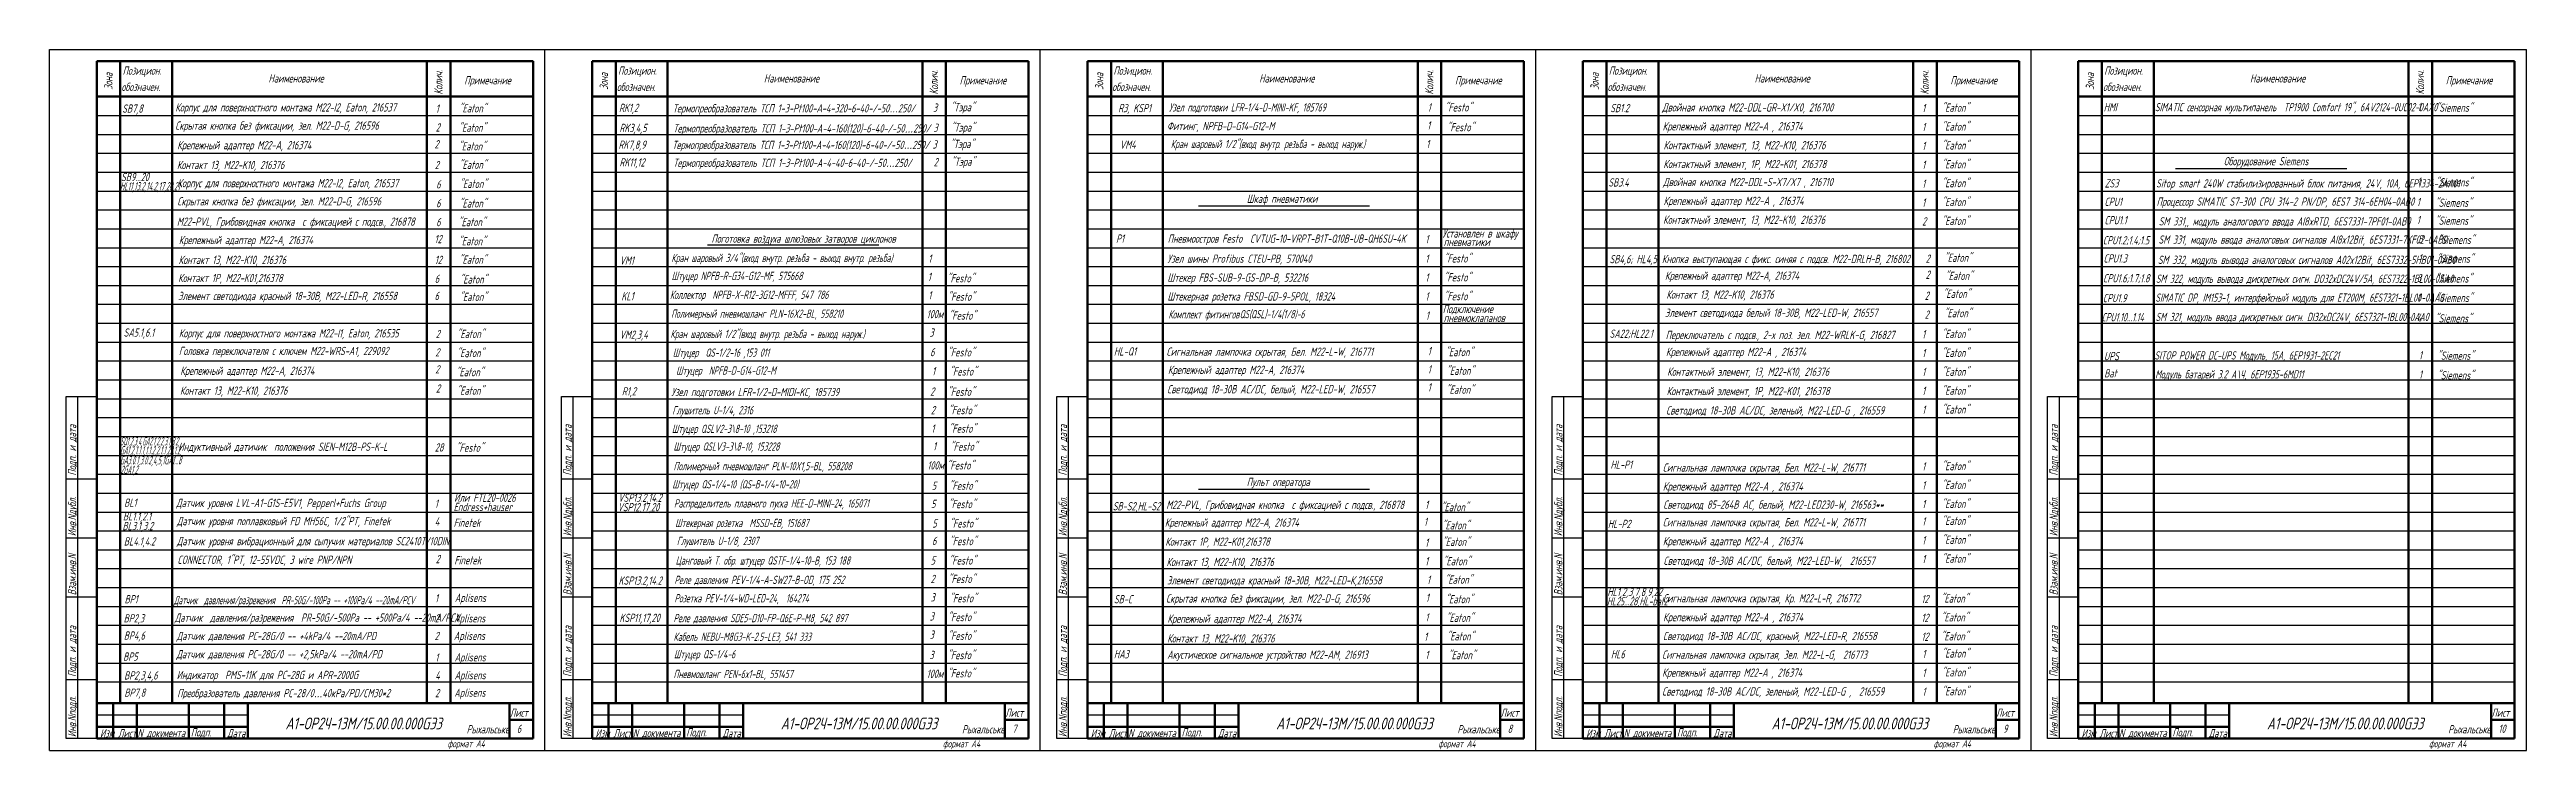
# Model space of a CAD drawing. Header units: millimetres. Extents: x 14016 to 19364, y 4274 to 5404.
# Drawn here: x 14016 to 15066, y 4274 to 4571 of the extents above; entities that cross this region are included whole.
import ezdxf
from ezdxf.enums import TextEntityAlignment as Align

# ---------------------------------------------------------------- set-up
doc = ezdxf.new("R2010")
doc.units = ezdxf.units.MM
doc.header["$LTSCALE"] = 15
doc.layers.add('0.35 TEXT', color=7, linetype='Continuous', lineweight=35)
doc.layers.add('LWT 0.6', color=7, linetype='Continuous', lineweight=50)
doc.styles.add('33', font='gost.shx', dxfattribs={"width": 0.7, "oblique": 15, "height": 3.5})
doc.styles.add('34', font='gost.shx', dxfattribs={"width": 0.8, "oblique": 15, "height": 3.5})
doc.styles.add('35', font='gost.shx', dxfattribs={"width": 0.7, "oblique": 15, "height": 5})

msp = doc.modelspace()

# ---------------------------------------------------------------- texts
at = {"style": '34', "oblique": 15}
for s, width, p in [('Двойная кнопка M22-DDL-GR-X1/X0, 216700', 0.8, (14699.6, 4544.3, 0)), ('Крепежный адаптер M22-A , 216374', 0.8, (14699.8, 4536.3, 0)), ('Контактный элемент, 1З, M22-K10, 216376', 0.8, (14700.2, 4528.3, 0)), ('Двойная кнопка M22-DDL-S-X7/X7 , 216710', 0.8, (14700, 4512.7, 0)), ('Контактный элемент, 1Р, M22-K01, 216378', 0.8, (14700.1, 4520.3, 0)), ('Крепежный адаптер M22-A , 216374', 0.8, (14700.2, 4504.7, 0)), ('Контактный элемент, 1З, M22-K10, 216376', 0.8, (14700, 4496.7, 0)), ('Переключатель с подсв., 2-х поз. зел. M22-WRLK-G, 216827', 0.8, (14701.1, 4447.9, 0)), ('Крепежный адаптер M22-A , 216374', 0.8, (14701.2, 4440.7, 0)), ('Контактный элемент, 1З, M22-K10, 216376', 0.8, (14701.7, 4432.3, 0)), ('Контактный элемент, 1Р, M22-K01, 216378', 0.8, (14701.5, 4424.1, 0)), ('Светодиод 18-30В AC/DC, зеленый, M22-LED-G , 216559', 0.8, (14701.3, 4415.9, 0)), ('Сигнальная лампочка скрытая, Бел. M22-L-W, 216771', 0.782844, (14699.9, 4391.7, 0)), ('Крепежный адаптер M22-A , 216374', 0.8, (14699.9, 4383.7, 0)), ('Светодиод 85-264В AC, белый, M22-LED230-W, 216563**', 0.8, (14700.1, 4376, 0)), ('Сигнальная лампочка скрытая, Бел. M22-L-W, 216771', 0.782844, (14699.9, 4368.5, 0)), ('Крепежный адаптер M22-A , 216374', 0.8, (14699.9, 4360.5, 0)), ('Светодиод 18-30В AC/DC, белый, M22-LED-W,  216557', 0.8, (14700.2, 4352.2, 0)), ('Сигнальная лампочка скрытая, Кр. M22-L-R, 216772', 0.782844, (14700, 4336.3, 0)), ('Крепежный адаптер M22-A , 216374', 0.8, (14700, 4328.3, 0)), ('Сигнальная лампочка скрытая, Зел. M22-L-G,  216773', 0.782844, (14699.6, 4312.4, 0)), ('Светодиод 18-30В AC/DC, красный, M22-LED-R, 216558', 0.8, (14700, 4320.3, 0)), ('Крепежный адаптер M22-A , 216374', 0.8, (14699.6, 4304.8, 0)), ('Светодиод 18-30В AC/DC, зеленый, M22-LED-G ,  216559', 0.8, (14699.6, 4296.8, 0))]:
    msp.add_text(s, height=3.5, dxfattribs=dict(at, width=width)).set_placement(p)
at = {"layer": '0.35 TEXT', "style": '34', "oblique": 15, "width": 0.75}
for s, p in [('Зона', (14042.7, 4553.5, 0)), ('Колич.', (14182.6, 4551.5, 0)), ('Зона', (14252.7, 4553.5, 0)), ('Колич.', (14392.6, 4551.5, 0)), ('Зона', (14462.7, 4553.5, 0)), ('Колич.', (14602.6, 4551.5, 0)), ('Зона', (14672.7, 4553.5, 0)), ('Колич.', (14812.6, 4551.5, 0)), ('Зона', (14882.7, 4553.5, 0)), ('Колич.', (15022.6, 4551.5, 0)), ('Подп. и дата', (14027.3, 4390, 0)), ('Подп. и дата', (14237.3, 4390, 0)), ('Подп. и дата', (14447.3, 4390, 0)), ('Подп. и дата', (14657.3, 4390, 0)), ('Подп. и дата', (14867.3, 4390, 0)), ('Инв.Nдубл.', (14027.3, 4364.3, 0)), ('Инв.Nдубл.', (14237.3, 4364.3, 0)), ('Инв.Nдубл.', (14447.3, 4364.3, 0)), ('Инв.Nдубл.', (14657.3, 4364.3, 0)), ('Инв.Nдубл.', (14867.3, 4364.3, 0)), ('Взам.инв.N', (14027.3, 4339.3, 0)), ('Взам.инв.N', (14237.3, 4339.3, 0)), ('Взам.инв.N', (14447.3, 4339.3, 0)), ('Взам.инв.N', (14657.3, 4339.3, 0)), ('Взам.инв.N', (14867.3, 4339.3, 0)), ('Подп. и дата', (14027.3, 4304.7, 0)), ('Подп. и дата', (14237.3, 4304.7, 0)), ('Подп. и дата', (14447.3, 4304.7, 0)), ('Подп. и дата', (14657.3, 4304.7, 0)), ('Подп. и дата', (14867.3, 4304.7, 0)), ('Инв.Nподл.', (14027.3, 4279.2, 0)), ('Инв.Nподл.', (14237.3, 4279.2, 0)), ('Инв.Nподл.', (14447.3, 4279.2, 0)), ('Инв.Nподл.', (14657.3, 4279.2, 0)), ('Инв.Nподл.', (14867.3, 4279.2, 0))]:
    msp.add_text(s, height=3.5, rotation=90, dxfattribs=at).set_placement(p)
at = {"layer": '0.35 TEXT', "oblique": 15}
for s, height, style, width, p in [('Позицион.', 3.5, '34', 0.75, (14047, 4559.9, 0)), ('Наименование', 3.5, '34', 0.75, (14108.8, 4556.6, 0)), ('Примечание', 3.5, '34', 0.75, (14191.8, 4555.8, 0)), ('Позицион.', 3.5, '34', 0.75, (14257, 4559.9, 0)), ('Наименование', 3.5, '34', 0.75, (14318.8, 4556.6, 0)), ('Примечание', 3.5, '34', 0.75, (14401.8, 4555.8, 0)), ('Позицион.', 3.5, '34', 0.75, (14467, 4559.9, 0)), ('Наименование', 3.5, '34', 0.75, (14528.8, 4556.6, 0)), ('Примечание', 3.5, '34', 0.75, (14611.8, 4555.8, 0)), ('Позицион.', 3.5, '34', 0.75, (14677, 4559.9, 0)), ('Наименование', 3.5, '34', 0.75, (14738.8, 4556.6, 0)), ('Примечание', 3.5, '34', 0.75, (14821.8, 4555.8, 0)), ('Позицион.', 3.5, '34', 0.75, (14887, 4559.9, 0)), ('Наименование', 3.5, '34', 0.75, (14948.8, 4556.6, 0)), ('Примечание', 3.5, '34', 0.75, (15031.8, 4555.8, 0)), ('обозначен.', 3.5, '34', 0.75, (14046.5, 4553, 0)), ('SB7,8', 3.5, '34', 0.75, (14046.8, 4543.8, 0)), ('Корпус для поверхностного монтажа M22-I2, Eaton, 216537', 3.5, '34', 0.75, (14069.3, 4544.3, 0)), ('1', 3.5, '34', 0.75, (14179.7, 4543.8, 0)), ('"Eaton"', 3.5, '34', 0.75, (14189.6, 4543.9, 0)), ('обозначен.', 3.5, '34', 0.75, (14256.5, 4553, 0)), ('RK1,2', 3.5, '34', 0.75, (14257.4, 4544.1, 0)), ('Термопреобразователь ТСП 1-3-Pt100-А-4-320-6-40-/-50…250/', 3.5, '34', 0.75, (14280.2, 4543.9, 0)), ('3', 3.5, '34', 0.75, (14390.5, 4544.2, 0)), ('"Тэра"', 3.5, '34', 0.8, (14398, 4544.4, 0)), ('обозначен.', 3.5, '34', 0.75, (14466.5, 4553, 0)), ('R3, KSP1', 3.5, '34', 0.75, (14469, 4544, 0)), ('Узел подготовки LFR-1/4-D-MINI-KF, 185769 ', 3.5, '34', 0.69761, (14490.6, 4544.3, 0)), ('1', 3.5, '34', 0.75, (14600.2, 4544.3, 0)), ('"Festo"', 3.5, '34', 0.75, (14607.5, 4544.3, 0)), ('обозначен.', 3.5, '34', 0.75, (14676.5, 4553, 0)), ('SB1.2', 3.5, '34', 0.75, (14677.6, 4544, 0)), ('1', 3.5, '34', 0.75, (14809.8, 4544, 0)), ('"Eaton"', 3.5, '34', 0.75, (14818.1, 4544.2, 0)), ('обозначен.', 3.5, '34', 0.75, (14886.5, 4553, 0)), ('HMI', 3.5, '34', 0.75, (14886.8, 4544.4, 0)), ('SIMATIC сенсорная мультипанель  TP1900 Comfort 19", 6AV2124-0UC02-0AX0', 3.5, '34', 0.723841, (14908.5, 4544.4, 0)), ('1', 3.5, '34', 0.75, (15019.8, 4544.5, 0)), ('"Siemens"', 3.5, '34', 0.75, (15027.6, 4544.2, 0)), ('Скрытая кнопка без фиксации, зел. M22-D-G, 216596', 3.5, '34', 0.75, (14069.3, 4536.6, 0)), ('2', 3.5, '34', 0.75, (14179.7, 4535.8, 0)), ('"Eaton"', 3.5, '34', 0.75, (14189.4, 4535.7, 0)), ('RK3,4,5', 3.5, '34', 0.75, (14257.6, 4535.6, 0)), ('Термопреобразователь ТСП 1-3-Pt100-А-4-160(120)-6-40-/-50…250/', 3.5, '34', 0.75, (14280.4, 4535.4, 0)), ('3', 3.5, '34', 0.75, (14390.7, 4535.7, 0)), ('"Тэра"', 3.5, '34', 0.8, (14398.1, 4535.8, 0)), ('Фитинг, NPFB-D-G14-G12-M', 3.5, '34', 0.75, (14489.7, 4536.4, 0)), ('1', 3.5, '34', 0.75, (14600, 4536.7, 0)), ('"Festo"', 3.5, '34', 0.75, (14608.4, 4535.9, 0)), ('1', 3.5, '34', 0.75, (14809.8, 4536, 0)), ('"Eaton"', 3.5, '34', 0.75, (14818.1, 4536.2, 0)), ('Крепежный адаптер M22-A, 216374', 3.5, '34', 0.75, (14070.1, 4528.3, 0)), ('2', 3.5, '34', 0.75, (14179.2, 4528.7, 0)), ('"Eaton"', 3.5, '34', 0.75, (14189.3, 4527.8, 0)), ('RK7,8,9', 3.5, '34', 0.75, (14257.2, 4528.5, 0)), ('Термопреобразователь ТСП 1-3-Pt100-А-4-160(120)-6-40-/-50…250/', 3.5, '34', 0.75, (14280, 4528.4, 0)), ('3', 3.5, '34', 0.75, (14390.3, 4528.6, 0)), ('"Тэра"', 3.5, '34', 0.8, (14397.8, 4528.8, 0)), ('VM4', 3.5, '34', 0.75, (14469.7, 4528.5, 0)), ('Кран шаровый 1/2"(вход внутр. резьба - выход наруж.)', 3.5, '34', 0.69761, (14491.3, 4528.8, 0)), ('1', 3.5, '34', 0.75, (14599.6, 4528.8, 0)), ('1', 3.5, '34', 0.75, (14809.8, 4528, 0)), ('"Eaton"', 3.5, '34', 0.75, (14818.1, 4528.2, 0)), ('SB9...20', 3.5, '34', 0.75, (14046.3, 4514.8, 0)), ('Контакт 1З, M22-K10, 216376', 3.5, '34', 0.75, (14070, 4519.9, 0)), ('Корпус для поверхностного монтажа M22-I2, Eaton, 216537', 3.5, '34', 0.75, (14070.2, 4512.2, 0)), ('2', 3.5, '34', 0.75, (14179.3, 4519.9, 0)), ('6', 3.5, '34', 0.75, (14179.9, 4511.7, 0)), ('"Eaton"', 3.5, '34', 0.75, (14189.6, 4520, 0)), ('"Eaton"', 3.5, '34', 0.75, (14189.8, 4511.9, 0)), ('RK11,12', 3.5, '34', 0.75, (14257.6, 4521, 0)), ('Термопреобразователь ТСП 1-3-Pt100-А-4-40-6-40-/-50…250/', 3.5, '34', 0.75, (14280.4, 4520.8, 0)), ('2', 3.5, '34', 0.75, (14390.8, 4521.1, 0)), ('"Тэра"', 3.5, '34', 0.8, (14398.2, 4521.3, 0)), ('SB3.4', 3.5, '34', 0.75, (14676.8, 4512.5, 0)), ('1', 3.5, '34', 0.75, (14809.8, 4520, 0)), ('1', 3.5, '34', 0.75, (14809.8, 4512, 0)), ('"Eaton"', 3.5, '34', 0.75, (14818.1, 4520.2, 0)), ('"Eaton"', 3.5, '34', 0.75, (14818.1, 4512.2, 0)), ('ZS3', 3.5, '34', 0.75, (14887.2, 4512.1, 0)), ('Sitop smart 240W стабилизированный блок питания, 24V, 10A, 6EP1334-2AA01', 3.5, '34', 0.75, (14909, 4512.1, 0)), ('Оборудование Siemens', 3.5, '34', 0.75, (14937.7, 4521.5, 0)), ('1', 3.5, '34', 0.75, (15019.7, 4512.9, 0)), ('"Siemens"', 3.5, '34', 0.75, (15027.5, 4512.6, 0)), ('HL11,13.2,14.2,17,20,21', 3.5, '34', 0.597143, (14045.9, 4510.9, 0)), ('Скрытая кнопка без фиксации, зел. M22-D-G, 216596', 3.5, '34', 0.75, (14070.2, 4504.5, 0)), ('6', 3.5, '34', 0.75, (14179.9, 4503.7, 0)), ('"Eaton"', 3.5, '34', 0.75, (14189.6, 4503.6, 0)), ('Шкаф пневматики', 3.5, '34', 0.75, (14523.5, 4505.6, 0)), ('1', 3.5, '34', 0.75, (14809.8, 4504, 0)), ('"Eaton"', 3.5, '34', 0.75, (14818.1, 4504.2, 0)), ('CPU1', 3.5, '34', 0.75, (14887.1, 4504.3, 0)), ('Процессор SIMATIC S7-300 CPU 314-2 PN/DP, 6ES7 314-6EH04-0AB0', 3.5, '34', 0.75, (14909.2, 4504.4, 0)), ('1', 3.5, '34', 0.75, (15019.5, 4504.2, 0)), ('"Siemens"', 3.5, '34', 0.75, (15027.3, 4503.9, 0)), ('M22-PVL, Грибовидная кнопка  c фиксацией с подсв., 216878 ', 3.5, '34', 0.75, (14070, 4495.9, 0)), ('6', 3.5, '34', 0.75, (14179.9, 4495.7, 0)), ('"Eaton"', 3.5, '34', 0.75, (14189.2, 4495.7, 0)), ('Установлен в шкафу', 3.5, '34', 0.75, (14606.5, 4490.9, 0)), ('2', 3.5, '34', 0.75, (14809.8, 4496, 0)), ('"Eaton"', 3.5, '34', 0.75, (14818.1, 4496.2, 0)), ('CPU1.1', 3.5, '34', 0.75, (14887.1, 4496.5, 0)), ('SM 331,, модуль аналогового ввода AI8xRTD, 6ES7331-7PF01-0AB0 ', 3.5, '34', 0.75, (14910.1, 4496, 0)), ('1', 3.5, '34', 0.75, (15019.5, 4496.6, 0)), ('"Siemens"', 3.5, '34', 0.75, (15027.3, 4496.3, 0)), ('Крепежный адаптер M22-A, 216374', 3.5, '34', 0.75, (14070.8, 4488.1, 0)), ('12', 3.5, '34', 0.75, (14179.2, 4488.5, 0)), ('"Eaton"', 3.5, '34', 0.75, (14189.3, 4487.6, 0)), ('"Eaton"', 3.5, '34', 0.75, (14189.6, 4479.8, 0)), ('Кран шаровый 3/4"(вход внутр. резьба - выход внутр. резьба)', 3.5, '34', 0.69761, (14279.6, 4480.5, 0)), ('Поготовка воздуха шлюзовых затворов циклонов', 3.5, '34', 0.75, (14296.6, 4488.7, 0)), ('1', 3.5, '34', 0.75, (14388.5, 4480.2, 0)), ('P1', 3.5, '34', 0.75, (14468.1, 4488.7, 0)), ('Узел шины Profibus CTEU-PB, 570040 ', 3.5, '34', 0.75, (14489.9, 4480.2, 0)), ('Пневмоостров Festo  CVTUG-10-VRPT-B1T-Q10B-UB-QH6SU-4K', 3.5, '34', 0.75, (14490, 4488.7, 0)), ('1', 3.5, '34', 0.75, (14599.2, 4488.5, 0)), ('1', 3.5, '34', 0.75, (14599.2, 4480.2, 0)), ('пневматики', 3.5, '34', 0.75, (14607, 4487.3, 0)), ('"Festo"', 3.5, '34', 0.75, (14607.1, 4480.3, 0)), ('Кнопка выступающая с фикс. синяя с подсв. M22-DRLH-B, 216802', 3.5, '34', 0.75, (14699.5, 4480.1, 0)), ('2', 3.5, '34', 0.75, (14811.3, 4480.2, 0)), ('"Eaton"', 3.5, '34', 0.75, (14819.2, 4480.6, 0)), ('CPU1.2;1.4;1.5', 3.5, '34', 0.75, (14886.4, 4488, 0)), ('CPU1.3', 3.5, '34', 0.75, (14886.7, 4480.3, 0)), ('SM 331, модуль ввода аналоговых сигналов AI8x12Bit, 6ES7331-7KF02-0AB0', 3.5, '34', 0.75, (14910, 4488.3, 0)), ('3', 3.5, '34', 0.75, (15020.2, 4488.5, 0)), ('1', 3.5, '34', 0.75, (15020.2, 4480.4, 0)), ('"Siemens"', 3.5, '34', 0.75, (15028, 4480.2, 0)), ('"Siemens"', 3.5, '34', 0.75, (15028.4, 4488.2, 0)), ('Контакт 1P, M22-K01,216378', 3.5, '34', 0.75, (14070.5, 4472, 0)), ('Контакт 1З, M22-K10, 216376', 3.5, '34', 0.75, (14070.7, 4479.7, 0)), ('6', 3.5, '34', 0.75, (14179.3, 4471.7, 0)), ('12', 3.5, '34', 0.75, (14179.3, 4479.7, 0)), ('"Eaton"', 3.5, '34', 0.75, (14189.9, 4471.4, 0)), ('VM1', 3.5, '34', 0.75, (14257.6, 4479.4, 0)), ('Штуцер NPFB-R-G34-G12-MF, 575668 ', 3.5, '34', 0.69761, (14279.7, 4472.9, 0)), ('1', 3.5, '34', 0.75, (14388.3, 4472.5, 0)), ('"Festo"', 3.5, '34', 0.75, (14396.5, 4471.9, 0)), ('Штекер FBS-SUB-9-GS-DP-B, 532216 ', 3.5, '34', 0.75, (14489.9, 4472.2, 0)), ('1', 3.5, '34', 0.75, (14599.2, 4472.2, 0)), ('"Festo"', 3.5, '34', 0.75, (14607.1, 4472.3, 0)), ('SB4,6; HL4,5', 3.5, '34', 0.75, (14677.3, 4480, 0)), ('Крепежный адаптер M22-A, 216374', 3.5, '34', 0.75, (14700.8, 4473, 0)), ('2', 3.5, '34', 0.75, (14811.3, 4473.4, 0)), ('"Eaton"', 3.5, '34', 0.75, (14819.6, 4472.9, 0)), ('CPU1.6;1.7;1.8', 3.5, '34', 0.75, (14886.5, 4471.9, 0)), ('SM 322, модуль вывода дискретных сигн. DO32xDC24V/5A, 6ES7322-1BL00-0AA0', 3.5, '34', 0.723841, (14908.9, 4471.7, 0)), ('SM 332, модуль вывода аналоговых сигналов A02x12Bit, 6ES7332-5HB01-0AB0', 3.5, '34', 0.75, (14909.7, 4479.7, 0)), ('3', 3.5, '34', 0.75, (15019.6, 4472, 0)), ('"Siemens"', 3.5, '34', 0.75, (15027.4, 4471.8, 0)), ('Элемент светодиода красный 18-30В, M22-LED-R, 216558 ', 3.5, '34', 0.75, (14070.5, 4464.4, 0)), ('6', 3.5, '34', 0.75, (14179.2, 4464.4, 0)), ('"Eaton"', 3.5, '34', 0.75, (14189.8, 4464, 0)), ('KL1', 3.5, '34', 0.75, (14258.4, 4464.3, 0)), ('Коллектор  NPFB-X-R12-3G12-MFFF, 547 786 ', 3.5, '34', 0.69761, (14279, 4464.9, 0)), ('1', 3.5, '34', 0.75, (14388.5, 4464.7, 0)), ('"Festo"', 3.5, '34', 0.75, (14396.7, 4464.1, 0)), ('Штекерная розетка FBSD-GD-9-5POL, 18324 ', 3.5, '34', 0.75, (14489.9, 4464.2, 0)), ('1', 3.5, '34', 0.75, (14599.2, 4464.2, 0)), ('"Festo"', 3.5, '34', 0.75, (14607.1, 4464.3, 0)), ('Контакт 1З, M22-K10, 216376', 3.5, '34', 0.75, (14701.4, 4465, 0)), ('2', 3.5, '34', 0.75, (14810.9, 4464.5, 0)), ('"Eaton"', 3.5, '34', 0.75, (14818.6, 4465.3, 0)), ('CPU1.9', 3.5, '34', 0.75, (14886.4, 4463.5, 0)), ('SIMATIC DP, IM153-1, интерфейсный модуль для ET200M, 6ES7321-1BL00-0AA0', 3.5, '34', 0.723841, (14908.7, 4463.7, 0)), ('1', 3.5, '34', 0.75, (15019.7, 4463.8, 0)), ('"Siemens"', 3.5, '34', 0.75, (15027.6, 4463.6, 0)), ('SA5.1,6.1', 3.5, '34', 0.75, (14047.4, 4448.9, 0)), ('Корпус для поверхностного монтажа M22-I1, Eaton, 216535 ', 3.5, '34', 0.75, (14070.8, 4448.6, 0)), ('"Eaton"', 3.5, '34', 0.75, (14188.7, 4448.3, 0)), ('Кран шаровый 1/2"(вход внутр. резьба - выход наруж.) ', 3.5, '34', 0.69761, (14279.2, 4448.3, 0)), ('Полимерный пневмошланг PLN-16X2-BL, 558210 ', 3.5, '34', 0.69761, (14279.5, 4456.9, 0)), ('100м', 3.5, '34', 0.75, (14387.8, 4456.7, 0)), ('3', 3.5, '34', 0.75, (14389, 4448.9, 0)), ('"Festo"', 3.5, '34', 0.75, (14397.2, 4456.1, 0)), ('Комплект фитингов', 3.5, '34', 0.69761, (14490.3, 4456.6, 0)), ('QS(QSL)-1/4(1/8)-6 ', 3.5, '34', 0.69761, (14520.5, 4456.7, 0)), ('1', 3.5, '34', 0.75, (14599.4, 4456.1, 0)), ('Подключение', 3.5, '34', 0.75, (14606.6, 4458.9, 0)), ('пневмоклапанов', 3.5, '34', 0.75, (14607, 4455.1, 0)), ('Элемент светодиода белый 18-30В, M22-LED-W, 216557', 3.5, '34', 0.75, (14700.8, 4457.3, 0)), ('2', 3.5, '34', 0.75, (14810.9, 4456.5, 0)), ('"Eaton"', 3.5, '34', 0.75, (14818.1, 4448.3, 0)), ('"Eaton"', 3.5, '34', 0.75, (14819.1, 4457.1, 0)), ('CPU1.10...1.14', 3.5, '34', 0.719705, (14885.9, 4455.4, 0)), ('SM 321, модуль ввода дискретных сигн. DI32xDC24V, 6ES7321-1BL00-0AA0', 3.5, '34', 0.723841, (14908.8, 4455.5, 0)), ('4', 3.5, '34', 0.75, (15019.5, 4455.1, 0)), ('"Siemens"', 3.5, '34', 0.75, (15027.3, 4454.9, 0)), ('Головка переключателя с ключем M22-WRS-A1, 229092 ', 3.5, '34', 0.75, (14070.8, 4441.1, 0)), ('2', 3.5, '34', 0.75, (14179.5, 4440.5, 0)), ('2', 3.5, '34', 0.75, (14179.7, 4448.3, 0)), ('"Eaton"', 3.5, '34', 0.75, (14188.6, 4440.2, 0)), ('VM2,3,4', 3.5, '34', 0.75, (14257.6, 4448, 0)), ('Штуцер  QS-1/2-16 ,153 011 ', 3.5, '34', 0.69761, (14280.2, 4440.4, 0)), ('6', 3.5, '34', 0.75, (14389.3, 4440.6, 0)), ('"Festo"', 3.5, '34', 0.75, (14396.6, 4440.5, 0)), ('HL-Q1', 3.5, '34', 0.8, (14467.2, 4440.9, 0)), ('Сигнальная лампочка скрытая, Бел. M22-L-W, 216771', 3.5, '34', 0.8, (14489.5, 4440.8, 0)), ('1', 3.5, '34', 0.8, (14600.2, 4441, 0)), ('"Eaton"', 3.5, '34', 0.8, (14607.7, 4440.6, 0)), ('SA22;HL22.1', 3.5, '34', 0.75, (14677.3, 4448.4, 0)), ('1', 3.5, '34', 0.75, (14809.8, 4448.2, 0)), ('1', 3.5, '34', 0.75, (14809.8, 4440.2, 0)), ('"Eaton"', 3.5, '34', 0.75, (14818.1, 4440.3, 0)), ('UPS', 3.5, '34', 0.75, (14886.9, 4438.9, 0)), ('SITOP POWER DC-UPS Модуль, 15A, 6EP1931-2EC21', 3.5, '34', 0.723841, (14908.3, 4439.2, 0)), ('1', 3.5, '34', 0.75, (15020.4, 4439.3, 0)), ('"Siemens"', 3.5, '34', 0.75, (15028.2, 4439.1, 0)), ('Крепежный адаптер M22-A, 216374', 3.5, '34', 0.75, (14071.4, 4432.7, 0)), ('2', 3.5, '34', 0.75, (14179.5, 4433.3, 0)), ('"Eaton"', 3.5, '34', 0.75, (14188.3, 4432.1, 0)), ('Штуцер  NPFB-D-G14-G12-M', 3.5, '34', 0.69761, (14281.6, 4432.8, 0)), ('1', 3.5, '34', 0.75, (14390.1, 4432.5, 0)), ('"Festo"', 3.5, '34', 0.75, (14397.5, 4432.4, 0)), ('Крепежный адаптер M22-A, 216374', 3.5, '34', 0.8, (14490.1, 4433.1, 0)), ('1', 3.5, '34', 0.8, (14600.2, 4433.3, 0)), ('"Eaton"', 3.5, '34', 0.8, (14608.1, 4432.7, 0)), ('1', 3.5, '34', 0.75, (14809.8, 4432.2, 0)), ('"Eaton"', 3.5, '34', 0.75, (14818.1, 4432.3, 0)), ('Bat', 3.5, '34', 0.75, (14887, 4431.6, 0)), ('Модуль батарей 3.2 А\\Ч, 6EP1935-6MD11', 3.5, '34', 0.723841, (14908.6, 4431.2, 0)), ('1', 3.5, '34', 0.75, (15020.4, 4431.1, 0)), ('"Siemens"', 3.5, '34', 0.75, (15028.2, 4430.8, 0)), ('Контакт 1З, M22-K10, 216376', 3.5, '34', 0.75, (14071.3, 4424.3, 0)), ('2', 3.5, '34', 0.75, (14179.8, 4425.2, 0)), ('"Eaton"', 3.5, '34', 0.75, (14188.6, 4424.3, 0)), ('R1,2', 3.5, '34', 0.75, (14258.6, 4424, 0)), ('Узел подготовки LFR-1/2-D-MIDI-KС, 185739 ', 3.5, '34', 0.75, (14279.6, 4423.7, 0)), ('2', 3.5, '34', 0.75, (14389.3, 4423.9, 0)), ('"Festo"', 3.5, '34', 0.75, (14396.6, 4423.8, 0)), ('Светодиод 18-30В AC/DC, белый, M22-LED-W, 216557', 3.5, '34', 0.8, (14489.8, 4424.9, 0)), ('1', 3.5, '34', 0.8, (14600.2, 4425.7, 0)), ('"Eaton"', 3.5, '34', 0.8, (14608, 4424.7, 0)), ('1', 3.5, '34', 0.75, (14809.8, 4424.2, 0)), ('"Eaton"', 3.5, '34', 0.75, (14818.1, 4424.3, 0)), ('"Eaton"', 3.5, '34', 0.75, (14818.1, 4416.3, 0)), ('Штуцер QSLV2-3\\8-10 ,153218 ', 3.5, '34', 0.69761, (14279.8, 4408.1, 0)), ('Глушитель U-1/4, 2316 ', 3.5, '34', 0.69761, (14280, 4416, 0)), ('2', 3.5, '34', 0.75, (14389.6, 4416, 0)), ('1', 3.5, '34', 0.75, (14389.8, 4408.2, 0)), ('"Festo"', 3.5, '34', 0.75, (14397, 4416, 0)), ('"Festo"', 3.5, '34', 0.75, (14397.2, 4408.2, 0)), ('1', 3.5, '34', 0.75, (14809.8, 4416.2, 0)), ('SQ1,2,3,4,GA2.1,2.2,3.1,3.2, ', 3.5, '34', 0.489304, (14045.9, 4402.8, 0)), ('GA1,2,1.1.1,1.1.2,2.1.1,22.1.2,', 3.5, '34', 0.517415, (14045.9, 4399, 0)), ('Индуктивный датичик  положения SIEN-M12B-PS-K-L ', 3.5, '34', 0.75, (14070.6, 4400.5, 0)), ('28', 3.5, '34', 0.75, (14179.3, 4400.2, 0)), ('"Festo"', 3.5, '34', 0.8, (14188.3, 4400.1, 0)), ('Штуцер QSLV3-3\\8-10, 153228 ', 3.5, '34', 0.69761, (14280.5, 4400.6, 0)), ('1', 3.5, '34', 0.75, (14390.5, 4400.7, 0)), ('"Festo"', 3.5, '34', 0.75, (14397.8, 4400.6, 0)), ('GA3.0.1,3.0.2,4,5,1GA1...8', 3.5, '34', 0.540827, (14045.9, 4394.8, 0)), ('2GA1,2', 3.5, '34', 0.540827, (14046.1, 4390.8, 0)), ('Полимерный пневмошланг PLN-10X1,5-BL, 558208 ', 3.5, '34', 0.69761, (14280.5, 4392.3, 0)), ('100м', 3.5, '34', 0.75, (14388.1, 4392.6, 0)), ('"Festo"', 3.5, '34', 0.75, (14396.4, 4392.6, 0)), ('Пульт оператора', 3.5, '34', 0.75, (14523.5, 4385.6, 0)), ('HL-P1', 3.5, '34', 0.75, (14677.7, 4392.9, 0)), ('1', 3.5, '34', 0.75, (14809.8, 4392.2, 0)), ('"Eaton"', 3.5, '34', 0.75, (14818.1, 4392.3, 0)), ('BL1', 3.5, '34', 0.75, (14047.6, 4376.8, 0)), ('Датчик уровня LVL-A1-G1S-E5V1, Pepperl+Fuchs Group ', 3.5, '34', 0.75, (14069.7, 4376.7, 0)), ('1', 3.5, '34', 0.75, (14179.3, 4376.4, 0)), ('Endress+hauser', 3.5, '34', 0.75, (14187.3, 4375, 0)), ('Или FTL20-0026', 3.5, '34', 0.75, (14187.5, 4378.9, 0)), ('VSP13.2,14.2', 3.5, '34', 0.75, (14257, 4378.9, 0)), ('Штуцер QS-1/4-10 (QS-B-1/4-10-20)', 3.5, '34', 0.69761, (14280, 4384.6, 0)), ('Распределитель плавного пуска HEE-D-MINI-24, 165071 ', 3.5, '34', 0.69761, (14280.7, 4376.5, 0)), ('5', 3.5, '34', 0.75, (14389.7, 4376.3, 0)), ('5', 3.5, '34', 0.75, (14390, 4384, 0)), ('"Festo"', 3.5, '34', 0.75, (14397, 4376.2, 0)), ('"Festo"', 3.5, '34', 0.75, (14397.3, 4384, 0)), ('SB-S2,HL-S2', 3.5, '34', 0.75, (14466.7, 4375.3, 0)), ('M22-PVL, Грибовидная кнопка  c фиксацией с подсв., 216878', 3.5, '34', 0.75, (14489.4, 4375.9, 0)), ('1', 3.5, '34', 0.75, (14599.1, 4375.9, 0)), ('"Eaton"', 3.5, '34', 0.75, (14605.9, 4374.9, 0)), ('1', 3.5, '34', 0.75, (14809.8, 4384.2, 0)), ('1', 3.5, '34', 0.75, (14809.8, 4376.2, 0)), ('"Eaton"', 3.5, '34', 0.75, (14818.1, 4384.3, 0)), ('"Eaton"', 3.5, '34', 0.75, (14818.1, 4376.3, 0)), ('BL3.1,3.2', 3.5, '34', 0.75, (14046.9, 4366.9, 0)), ('BL1.1,2.1', 3.5, '34', 0.75, (14047.1, 4371, 0)), ('Датчик уровня поплавковый FD MH56C, 1/2"PT, Finetek', 3.5, '34', 0.75, (14070, 4369, 0)), ('4', 3.5, '34', 0.75, (14179.3, 4368.8, 0)), ('Finetek', 3.5, '34', 0.75, (14187.3, 4368.3, 0)), ('VSP12,17,20', 3.5, '34', 0.75, (14256.7, 4374.9, 0)), ('Штекерная розетка  MSSD-EB, 151687 ', 3.5, '34', 0.69761, (14281.2, 4368.2, 0)), ('5', 3.5, '34', 0.75, (14390.2, 4368, 0)), ('"Festo"', 3.5, '34', 0.75, (14397.5, 4368, 0)), ('Крепежный адаптер M22-A, 216374', 3.5, '34', 0.75, (14488.8, 4368.4, 0)), ('1', 3.5, '34', 0.75, (14598.6, 4368.7, 0)), ('"Eaton"', 3.5, '34', 0.75, (14606.3, 4367.2, 0)), ('HL-P2', 3.5, '34', 0.75, (14676.6, 4367.8, 0)), ('1', 3.5, '34', 0.75, (14809.8, 4368.9, 0)), ('"Eaton"', 3.5, '34', 0.75, (14818.1, 4369.1, 0)), ('BL4.1,4.2', 3.5, '34', 0.75, (14047.5, 4360.4, 0)), ('Датчик уровня вибрационный для сыпучих материалов SC2410T/10DIN ', 3.5, '34', 0.75, (14070, 4360.5, 0)), ('Глушитель U-1/8, 2307 ', 3.5, '34', 0.69761, (14281.9, 4360.6, 0)), ('6', 3.5, '34', 0.75, (14390.1, 4360.6, 0)), ('"Festo"', 3.5, '34', 0.75, (14397.4, 4360.5, 0)), ('Контакт 1P, M22-K01,216378', 3.5, '34', 0.75, (14489, 4360.3, 0)), ('1', 3.5, '34', 0.75, (14599.1, 4359.9, 0)), ('"Eaton"', 3.5, '34', 0.75, (14606.4, 4360.2, 0)), ('1', 3.5, '34', 0.75, (14809.8, 4360.9, 0)), ('"Eaton"', 3.5, '34', 0.75, (14818.1, 4361.1, 0)), ('CONNECTOR, 1"PT, 12-55VDC, 3 wire PNP/NPN', 3.5, '34', 0.75, (14070.2, 4352.6, 0)), ('2', 3.5, '34', 0.75, (14179.7, 4352.9, 0)), ('Finetek', 3.5, '34', 0.75, (14187.6, 4352.4, 0)), ('KSP13.2,14.2', 3.5, '34', 0.75, (14257.2, 4343.8, 0)), ('Реле давления PEV-1/4-A-SW27-B-OD, 175 252 ', 3.5, '34', 0.69761, (14280.9, 4344.1, 0)), ('Цанговый Т. обр. штуцер QSTF-1/4-10-B, 153 188 ', 3.5, '34', 0.69761, (14281.4, 4352.3, 0)), ('5', 3.5, '34', 0.75, (14389.5, 4352.3, 0)), ('2', 3.5, '34', 0.75, (14389.5, 4344.5, 0)), ('"Festo"', 3.5, '34', 0.75, (14396.9, 4344.5, 0)), ('"Festo"', 3.5, '34', 0.75, (14397.2, 4352.3, 0)), ('Контакт 1З, M22-K10, 216376', 3.5, '34', 0.75, (14489.5, 4351.7, 0)), ('Элемент светодиода красный 18-30В, M22-LED-К,216558', 3.5, '34', 0.75, (14489.7, 4343.9, 0)), ('1', 3.5, '34', 0.75, (14599.1, 4352, 0)), ('1', 3.5, '34', 0.75, (14599.9, 4344.1, 0)), ('"Eaton"', 3.5, '34', 0.75, (14606.7, 4352, 0)), ('"Eaton"', 3.5, '34', 0.75, (14607.5, 4344.2, 0)), ('1', 3.5, '34', 0.75, (14809.8, 4352.9, 0)), ('"Eaton"', 3.5, '34', 0.75, (14818.1, 4353.1, 0)), ('BP1', 3.5, '34', 0.75, (14047.8, 4335.9, 0)), ('Датчик  давления/разрежения  PR-50G/-100Pa -- +100Pa/4 --20mA/PCV', 3.5, '34', 0.639679, (14068.7, 4335.5, 0)), ('1', 3.5, '34', 0.75, (14179.4, 4336.3, 0)), ('Aplisens', 3.5, '34', 0.75, (14187.8, 4336.5, 0)), ('Розетка PEV-1/4-WD-LED-24,  164274 ', 3.5, '34', 0.69761, (14280.9, 4336.3, 0)), ('3', 3.5, '34', 0.75, (14389.5, 4336.7, 0)), ('"Festo"', 3.5, '34', 0.75, (14397.5, 4336.3, 0)), ('SB-C', 3.5, '34', 0.75, (14467.2, 4335.9, 0)), ('Скрытая кнопка без фиксации, зел. M22-D-G, 216596', 3.5, '34', 0.75, (14489.3, 4336.2, 0)), ('1', 3.5, '34', 0.75, (14599.4, 4336.5, 0)), ('"Eaton"', 3.5, '34', 0.75, (14607.8, 4335.9, 0)), ('HL25...28,HL-bat2', 3.5, '34', 0.715663, (14676.2, 4335, 0)), ('HL1,2,3,7,8,9,22', 3.5, '34', 0.75, (14676.4, 4339, 0)), ('12', 3.5, '34', 0.75, (14809.5, 4336, 0)), ('"Eaton"', 3.5, '34', 0.75, (14817.8, 4336.2, 0)), ('BP2,3', 3.5, '34', 0.75, (14047.4, 4327.8, 0)), ('Датчик  давления/разрежения  PR-50G/-500Pa -- +500Pa/4 --20mA/PCV', 3.5, '34', 0.75, (14069.1, 4328.1, 0)), ('2', 3.5, '34', 0.75, (14179.3, 4327.8, 0)), ('Aplisens', 3.5, '34', 0.75, (14187.5, 4327.8, 0)), ('KSP11,17,20', 3.5, '34', 0.75, (14257.6, 4328, 0)), ('Реле давления SDE5-D10-FP-Q6E-P-M8, 542 897 ', 3.5, '34', 0.69761, (14280.5, 4327.9, 0)), ('3', 3.5, '34', 0.75, (14389.1, 4328.6, 0)), ('"Festo"', 3.5, '34', 0.75, (14396.7, 4328.3, 0)), ('Крепежный адаптер M22-A, 216374', 3.5, '34', 0.75, (14489.9, 4327.7, 0)), ('1', 3.5, '34', 0.75, (14599.2, 4328.2, 0)), ('"Eaton"', 3.5, '34', 0.75, (14608, 4328, 0)), ('12', 3.5, '34', 0.75, (14809.5, 4328, 0)), ('"Eaton"', 3.5, '34', 0.75, (14817.8, 4328.2, 0)), ('BP4,6', 3.5, '34', 0.75, (14047.5, 4320.5, 0)), ('Датчик давления PC-28G/0 -- +2,5kPa/4 --20mA/PD ', 3.5, '34', 0.75, (14069.8, 4312.6, 0)), ('Датчик давления PC-28G/0 -- +4kPa/4 --20mA/PD ', 3.5, '34', 0.75, (14069.9, 4320.3, 0)), ('2', 3.5, '34', 0.75, (14179.2, 4320.3, 0)), ('Aplisens', 3.5, '34', 0.75, (14187.4, 4320.4, 0)), ('Кабель NEBU-M8G3-K-2.5-LE3, 541 333 ', 3.5, '34', 0.69761, (14280.5, 4320, 0)), ('Штуцер QS-1/4-6 ', 3.5, '34', 0.69761, (14280.7, 4312.6, 0)), ('3', 3.5, '34', 0.75, (14389, 4312.3, 0)), ('3', 3.5, '34', 0.75, (14389.1, 4320.9, 0)), ('"Festo"', 3.5, '34', 0.75, (14396.6, 4312.2, 0)), ('"Festo"', 3.5, '34', 0.75, (14396.7, 4320.4, 0)), ('HA3', 3.5, '34', 0.75, (14467.2, 4312.6, 0)), ('Акустическое сигнальное устройство M22-AM, 216913 ', 3.5, '34', 0.75, (14489.8, 4312.4, 0)), ('Контакт 1З, M22-K10, 216376', 3.5, '34', 0.75, (14489.8, 4319.3, 0)), ('1', 3.5, '34', 0.75, (14598.7, 4320, 0)), ('1', 3.5, '34', 0.75, (14599.2, 4312.3, 0)), ('"Eaton"', 3.5, '34', 0.75, (14608.3, 4320.2, 0)), ('"Eaton"', 3.5, '34', 0.75, (14608.9, 4312.2, 0)), ('HL6', 3.5, '34', 0.75, (14677.9, 4312.6, 0)), ('12', 3.5, '34', 0.75, (14809.5, 4320, 0)), ('1', 3.5, '34', 0.75, (14809.9, 4312.7, 0)), ('"Eaton"', 3.5, '34', 0.75, (14817.8, 4320.2, 0)), ('"Eaton"', 3.5, '34', 0.75, (14818.1, 4312.9, 0)), ('BP5', 3.5, '34', 0.75, (14047.2, 4311.6, 0)), ('BP2,3,4,6', 3.5, '34', 0.75, (14047.6, 4303.6, 0)), ('Индикатор  PMS-11K для PC-28G и APR-2000G ', 3.5, '34', 0.75, (14069.9, 4303.8, 0)), ('4', 3.5, '34', 0.75, (14179.5, 4303.6, 0)), ('1', 3.5, '34', 0.75, (14179.5, 4311.2, 0)), ('Aplisens', 3.5, '34', 0.75, (14187.7, 4311.3, 0)), ('Aplisens', 3.5, '34', 0.75, (14187.7, 4303.7, 0)), ('Пневмошланг PEN-6x1-BL, 551457 ', 3.5, '34', 0.69761, (14280.5, 4304.2, 0)), ('100м', 3.5, '34', 0.75, (14387.8, 4304.3, 0)), ('"Festo"', 3.5, '34', 0.75, (14396.6, 4304.5, 0)), ('1', 3.5, '34', 0.75, (14809.9, 4304.7, 0)), ('"Eaton"', 3.5, '34', 0.75, (14818.1, 4304.9, 0)), ('BP7,8', 3.5, '34', 0.75, (14047.7, 4296.3, 0)), ('Преобразователь давления PC-28/0…40кPa/PD/CM30*2 ', 3.5, '34', 0.75, (14070.1, 4296.1, 0)), ('2', 3.5, '34', 0.75, (14179.4, 4296.1, 0)), ('Aplisens', 3.5, '34', 0.75, (14187.6, 4296.3, 0)), ('1', 3.5, '34', 0.75, (14809.9, 4296.7, 0)), ('"Eaton"', 3.5, '34', 0.75, (14818.1, 4296.9, 0)), ('Рыхальське ', 3.5, '34', 0.75, (14192.8, 4280.8, 0)), ('Лист', 3.5, '34', 0.75, (14211.1, 4287.8, 0)), ('6', 3.5, '34', 0.75, (14214.1, 4281, 0)), ('Рыхальське ', 3.5, '34', 0.75, (14402.8, 4280.8, 0)), ('Лист', 3.5, '34', 0.75, (14421.1, 4287.8, 0)), ('7', 3.5, '34', 0.75, (14424.1, 4281, 0)), ('Рыхальське ', 3.5, '34', 0.75, (14612.8, 4280.8, 0)), ('Лист', 3.5, '34', 0.75, (14631.1, 4287.8, 0)), ('8', 3.5, '34', 0.75, (14634.1, 4281, 0)), ('Рыхальське ', 3.5, '34', 0.75, (14822.8, 4280.8, 0)), ('Лист', 3.5, '34', 0.75, (14841.1, 4287.8, 0)), ('9', 3.5, '34', 0.75, (14844.1, 4281, 0)), ('Рыхальське ', 3.5, '34', 0.75, (15032.8, 4280.8, 0)), ('Лист', 3.5, '34', 0.75, (15051.1, 4287.8, 0)), ('10', 3.5, '34', 0.75, (15054.1, 4281, 0)), ('Изм Лист', 3.5, '34', 0.75, (14037.4, 4279.1, 0)), ('N документа', 3.5, '34', 0.75, (14053.3, 4279.2, 0)), ('Подп.', 3.5, '34', 0.75, (14075.9, 4279.5, 0)), ('Дата', 3.5, '34', 0.75, (14091.3, 4279.1, 0)), ('формат А4', 3, '33', 0.8, (14184.7, 4274.9, 0)), ('Изм Лист', 3.5, '34', 0.75, (14247.4, 4279.1, 0)), ('N документа', 3.5, '34', 0.75, (14263.3, 4279.2, 0)), ('Подп.', 3.5, '34', 0.75, (14285.9, 4279.5, 0)), ('Дата', 3.5, '34', 0.75, (14301.3, 4279.1, 0)), ('формат А4', 3, '33', 0.8, (14394.7, 4274.9, 0)), ('Изм Лист', 3.5, '34', 0.75, (14457.4, 4279.1, 0)), ('N документа', 3.5, '34', 0.75, (14473.3, 4279.2, 0)), ('Подп.', 3.5, '34', 0.75, (14495.9, 4279.5, 0)), ('Дата', 3.5, '34', 0.75, (14511.3, 4279.1, 0)), ('формат А4', 3, '33', 0.8, (14604.7, 4274.9, 0)), ('Изм Лист', 3.5, '34', 0.75, (14667.4, 4279.1, 0)), ('N документа', 3.5, '34', 0.75, (14683.3, 4279.2, 0)), ('Подп.', 3.5, '34', 0.75, (14705.9, 4279.5, 0)), ('Дата', 3.5, '34', 0.75, (14721.3, 4279.1, 0)), ('формат А4', 3, '33', 0.8, (14814.7, 4274.9, 0)), ('Изм Лист', 3.5, '34', 0.75, (14877.4, 4279.1, 0)), ('N документа', 3.5, '34', 0.75, (14893.3, 4279.2, 0)), ('Подп.', 3.5, '34', 0.75, (14915.9, 4279.5, 0)), ('Дата', 3.5, '34', 0.75, (14931.3, 4279.1, 0)), ('формат А4', 3, '33', 0.8, (15024.7, 4274.9, 0))]:
    msp.add_text(s, height=height, dxfattribs=dict(at, style=style, width=width)).set_placement(p)
at = {"layer": '0.35 TEXT', "style": '35', "oblique": 15, "width": 0.865952}
for p, p2 in [((14116, 4282.5, 0), (14182.3, 4282.5, 0)), ((14326, 4282.5, 0), (14392.3, 4282.5, 0)), ((14536, 4282.5, 0), (14602.3, 4282.5, 0)), ((14746, 4282.5, 0), (14812.3, 4282.5, 0)), ((14956, 4282.5, 0), (15022.3, 4282.5, 0))]:
    msp.add_text('А1-ОР2Ч-13М/15.00.00.000GЭ3', height=5, dxfattribs=at).set_placement(p, p2, align=Align.FIT)

# ---------------------------------------------------------------- linework, layer by layer
for p, q in [((14016, 4570.6, 0), (14226, 4570.6, 0)), ((14016, 4273.6, 0), (14016, 4570.6, 0)), ((14226, 4273.6, 0), (14226, 4570.6, 0)), ((14226, 4273.6, 0), (14226, 4570.6, 0)), ((14226, 4570.6, 0), (14436, 4570.6, 0)), ((14436, 4570.6, 0), (14646, 4570.6, 0)), ((14436, 4273.6, 0), (14436, 4570.6, 0)), ((14646, 4570.6, 0), (14856, 4570.6, 0)), ((14646, 4273.6, 0), (14646, 4570.6, 0)), ((14856, 4570.6, 0), (15066, 4570.6, 0)), ((14856, 4273.6, 0), (14856, 4570.6, 0)), ((15066, 4273.6, 0), (15066, 4570.6, 0)), ((14036, 4542.6, 0), (14221, 4542.6, 0)), ((14246, 4542.6, 0), (14431, 4542.6, 0)), ((14456, 4542.6, 0), (14641, 4542.6, 0)), ((14666, 4542.6, 0), (14851, 4542.6, 0)), ((14876, 4542.6, 0), (15061, 4542.6, 0)), ((14036, 4534.6, 0), (14221, 4534.6, 0)), ((14036, 4526.6, 0), (14221, 4526.6, 0)), ((14246, 4534.6, 0), (14431, 4534.6, 0)), ((14246, 4526.6, 0), (14431, 4526.6, 0)), ((14456, 4534.6, 0), (14641, 4534.6, 0)), ((14456, 4526.6, 0), (14641, 4526.6, 0)), ((14666, 4534.6, 0), (14851, 4534.6, 0)), ((14666, 4526.6, 0), (14851, 4526.6, 0)), ((14876, 4534.6, 0), (15061, 4534.6, 0)), ((14876, 4526.6, 0), (15061, 4526.6, 0)), ((14036, 4518.6, 0), (14221, 4518.6, 0)), ((14246, 4518.6, 0), (14431, 4518.6, 0)), ((14456, 4518.6, 0), (14641, 4518.6, 0)), ((14666, 4518.6, 0), (14851, 4518.6, 0)), ((14876, 4518.6, 0), (15061, 4518.6, 0)), ((14917.2, 4520.2, 0), (14989.9, 4520.2, 0)), ((14036, 4510.6, 0), (14221, 4510.6, 0)), ((14246, 4510.6, 0), (14431, 4510.6, 0)), ((14456, 4510.6, 0), (14641, 4510.6, 0)), ((14666, 4510.6, 0), (14851, 4510.6, 0)), ((14876, 4510.6, 0), (15061, 4510.6, 0)), ((14036, 4502.6, 0), (14221, 4502.6, 0)), ((14036, 4494.6, 0), (14221, 4494.6, 0)), ((14246, 4502.6, 0), (14431, 4502.6, 0)), ((14246, 4494.6, 0), (14431, 4494.6, 0)), ((14456, 4502.6, 0), (14641, 4502.6, 0)), ((14456, 4494.6, 0), (14641, 4494.6, 0)), ((14503, 4504.3, 0), (14575.6, 4504.3, 0)), ((14666, 4502.6, 0), (14851, 4502.6, 0)), ((14666, 4494.6, 0), (14851, 4494.6, 0)), ((14876, 4502.6, 0), (15061, 4502.6, 0)), ((14876, 4494.6, 0), (15061, 4494.6, 0)), ((14036, 4486.6, 0), (14221, 4486.6, 0)), ((14246, 4486.6, 0), (14431, 4486.6, 0)), ((14294.9, 4487.8, 0), (14367.5, 4487.8, 0)), ((14456, 4486.6, 0), (14641, 4486.6, 0)), ((14666, 4486.6, 0), (14851, 4486.6, 0)), ((14876, 4486.6, 0), (15061, 4486.6, 0)), ((14036, 4478.6, 0), (14221, 4478.6, 0)), ((14246, 4478.6, 0), (14431, 4478.6, 0)), ((14456, 4478.6, 0), (14641, 4478.6, 0)), ((14666, 4478.6, 0), (14851, 4478.6, 0)), ((14876, 4478.6, 0), (15061, 4478.6, 0)), ((14036, 4470.6, 0), (14221, 4470.6, 0)), ((14036, 4462.6, 0), (14221, 4462.6, 0)), ((14246, 4470.6, 0), (14431, 4470.6, 0)), ((14246, 4462.6, 0), (14431, 4462.6, 0)), ((14456, 4470.6, 0), (14641, 4470.6, 0)), ((14456, 4462.6, 0), (14641, 4462.6, 0)), ((14666, 4470.6, 0), (14851, 4470.6, 0)), ((14666, 4462.6, 0), (14851, 4462.6, 0)), ((14876, 4470.6, 0), (15061, 4470.6, 0)), ((14876, 4462.6, 0), (15061, 4462.6, 0)), ((14036, 4454.6, 0), (14221, 4454.6, 0)), ((14246, 4454.6, 0), (14431, 4454.6, 0)), ((14456, 4454.6, 0), (14641, 4454.6, 0)), ((14666, 4454.6, 0), (14851, 4454.6, 0)), ((14876, 4454.6, 0), (15061, 4454.6, 0)), ((14036, 4446.6, 0), (14221, 4446.6, 0)), ((14246, 4446.6, 0), (14431, 4446.6, 0)), ((14456, 4446.6, 0), (14641, 4446.6, 0)), ((14666, 4446.6, 0), (14851, 4446.6, 0)), ((14876, 4446.6, 0), (15061, 4446.6, 0)), ((14036, 4438.6, 0), (14221, 4438.6, 0)), ((14246, 4438.6, 0), (14431, 4438.6, 0)), ((14456, 4438.6, 0), (14641, 4438.6, 0)), ((14666, 4438.6, 0), (14851, 4438.6, 0)), ((14876, 4438.6, 0), (15061, 4438.6, 0)), ((14023, 4278.6, 0), (14023, 4423.6, 0)), ((14023, 4423.6, 0), (14036, 4423.6, 0)), ((14028, 4278.6, 0), (14028, 4423.6, 0)), ((14036, 4430.6, 0), (14221, 4430.6, 0)), ((14036, 4422.6, 0), (14221, 4422.6, 0)), ((14233, 4278.6, 0), (14233, 4423.6, 0)), ((14233, 4423.6, 0), (14246, 4423.6, 0)), ((14238, 4278.6, 0), (14238, 4423.6, 0)), ((14246, 4430.6, 0), (14431, 4430.6, 0)), ((14246, 4422.6, 0), (14431, 4422.6, 0)), ((14443, 4278.6, 0), (14443, 4423.6, 0)), ((14443, 4423.6, 0), (14456, 4423.6, 0)), ((14448, 4278.6, 0), (14448, 4423.6, 0)), ((14456, 4430.6, 0), (14641, 4430.6, 0)), ((14456, 4422.6, 0), (14641, 4422.6, 0)), ((14653, 4278.6, 0), (14653, 4423.6, 0)), ((14653, 4423.6, 0), (14666, 4423.6, 0)), ((14658, 4278.6, 0), (14658, 4423.6, 0)), ((14666, 4430.6, 0), (14851, 4430.6, 0)), ((14666, 4422.6, 0), (14851, 4422.6, 0)), ((14863, 4278.6, 0), (14863, 4423.6, 0)), ((14863, 4423.6, 0), (14876, 4423.6, 0)), ((14868, 4278.6, 0), (14868, 4423.6, 0)), ((14876, 4430.6, 0), (15061, 4430.6, 0)), ((14876, 4422.6, 0), (15061, 4422.6, 0)), ((14036, 4414.6, 0), (14221, 4414.6, 0)), ((14246, 4414.6, 0), (14431, 4414.6, 0)), ((14456, 4414.6, 0), (14641, 4414.6, 0)), ((14666, 4414.6, 0), (14851, 4414.6, 0)), ((14876, 4414.6, 0), (15061, 4414.6, 0)), ((14036, 4406.6, 0), (14221, 4406.6, 0)), ((14246, 4406.6, 0), (14431, 4406.6, 0)), ((14456, 4406.6, 0), (14641, 4406.6, 0)), ((14666, 4406.6, 0), (14851, 4406.6, 0)), ((14876, 4406.6, 0), (15061, 4406.6, 0)), ((14036, 4398.6, 0), (14221, 4398.6, 0)), ((14036, 4390.6, 0), (14221, 4390.6, 0)), ((14246, 4398.6, 0), (14431, 4398.6, 0)), ((14246, 4390.6, 0), (14431, 4390.6, 0)), ((14456, 4398.6, 0), (14641, 4398.6, 0)), ((14456, 4390.6, 0), (14641, 4390.6, 0)), ((14666, 4398.6, 0), (14851, 4398.6, 0)), ((14666, 4390.6, 0), (14851, 4390.6, 0)), ((14876, 4398.6, 0), (15061, 4398.6, 0)), ((14876, 4390.6, 0), (15061, 4390.6, 0)), ((14023, 4388.6, 0), (14036, 4388.6, 0)), ((14036, 4382.6, 0), (14221, 4382.6, 0)), ((14233, 4388.6, 0), (14246, 4388.6, 0)), ((14246, 4382.6, 0), (14431, 4382.6, 0)), ((14443, 4388.6, 0), (14456, 4388.6, 0)), ((14456, 4382.6, 0), (14641, 4382.6, 0)), ((14503, 4384.3, 0), (14575.6, 4384.3, 0)), ((14653, 4388.6, 0), (14666, 4388.6, 0)), ((14666, 4382.6, 0), (14851, 4382.6, 0)), ((14863, 4388.6, 0), (14876, 4388.6, 0)), ((14876, 4382.6, 0), (15061, 4382.6, 0)), ((14036, 4374.6, 0), (14221, 4374.6, 0)), ((14246, 4374.6, 0), (14431, 4374.6, 0)), ((14456, 4374.6, 0), (14641, 4374.6, 0)), ((14666, 4374.6, 0), (14851, 4374.6, 0)), ((14876, 4374.6, 0), (15061, 4374.6, 0)), ((14023, 4363.6, 0), (14036, 4363.6, 0)), ((14036, 4366.6, 0), (14221, 4366.6, 0)), ((14036, 4358.6, 0), (14221, 4358.6, 0)), ((14233, 4363.6, 0), (14246, 4363.6, 0)), ((14246, 4366.6, 0), (14431, 4366.6, 0)), ((14246, 4358.6, 0), (14431, 4358.6, 0)), ((14443, 4363.6, 0), (14456, 4363.6, 0)), ((14456, 4366.6, 0), (14641, 4366.6, 0)), ((14456, 4358.6, 0), (14641, 4358.6, 0)), ((14653, 4363.6, 0), (14666, 4363.6, 0)), ((14666, 4366.6, 0), (14851, 4366.6, 0)), ((14666, 4358.6, 0), (14851, 4358.6, 0)), ((14863, 4363.6, 0), (14876, 4363.6, 0)), ((14876, 4366.6, 0), (15061, 4366.6, 0)), ((14876, 4358.6, 0), (15061, 4358.6, 0)), ((14036, 4350.6, 0), (14221, 4350.6, 0)), ((14246, 4350.6, 0), (14431, 4350.6, 0)), ((14456, 4350.6, 0), (14641, 4350.6, 0)), ((14666, 4350.6, 0), (14851, 4350.6, 0)), ((14876, 4350.6, 0), (15061, 4350.6, 0)), ((14023, 4338.6, 0), (14036, 4338.6, 0)), ((14036, 4342.6, 0), (14221, 4342.6, 0)), ((14036, 4342.6, 0), (14221, 4342.6, 0)), ((14233, 4338.6, 0), (14246, 4338.6, 0)), ((14246, 4342.6, 0), (14431, 4342.6, 0)), ((14246, 4342.6, 0), (14431, 4342.6, 0)), ((14443, 4338.6, 0), (14456, 4338.6, 0)), ((14456, 4342.6, 0), (14641, 4342.6, 0)), ((14456, 4342.6, 0), (14641, 4342.6, 0)), ((14653, 4338.6, 0), (14666, 4338.6, 0)), ((14666, 4342.6, 0), (14851, 4342.6, 0)), ((14666, 4342.6, 0), (14851, 4342.6, 0)), ((14863, 4338.6, 0), (14876, 4338.6, 0)), ((14876, 4342.6, 0), (15061, 4342.6, 0)), ((14876, 4342.6, 0), (15061, 4342.6, 0)), ((14036, 4334.6, 0), (14221, 4334.6, 0)), ((14036, 4326.6, 0), (14221, 4326.6, 0)), ((14246, 4334.6, 0), (14431, 4334.6, 0)), ((14246, 4326.6, 0), (14431, 4326.6, 0)), ((14456, 4334.6, 0), (14641, 4334.6, 0)), ((14456, 4326.6, 0), (14641, 4326.6, 0)), ((14666, 4334.6, 0), (14851, 4334.6, 0)), ((14666, 4326.6, 0), (14851, 4326.6, 0)), ((14876, 4334.6, 0), (15061, 4334.6, 0)), ((14876, 4326.6, 0), (15061, 4326.6, 0)), ((14036, 4318.6, 0), (14221, 4318.6, 0)), ((14036, 4318.6, 0), (14221, 4318.6, 0)), ((14246, 4318.6, 0), (14431, 4318.6, 0)), ((14246, 4318.6, 0), (14431, 4318.6, 0)), ((14456, 4318.6, 0), (14641, 4318.6, 0)), ((14456, 4318.6, 0), (14641, 4318.6, 0)), ((14666, 4318.6, 0), (14851, 4318.6, 0)), ((14666, 4318.6, 0), (14851, 4318.6, 0)), ((14876, 4318.6, 0), (15061, 4318.6, 0)), ((14876, 4318.6, 0), (15061, 4318.6, 0)), ((14036, 4310.6, 0), (14221, 4310.6, 0)), ((14036, 4310.6, 0), (14221, 4310.6, 0)), ((14246, 4310.6, 0), (14431, 4310.6, 0)), ((14246, 4310.6, 0), (14431, 4310.6, 0)), ((14456, 4310.6, 0), (14641, 4310.6, 0)), ((14456, 4310.6, 0), (14641, 4310.6, 0)), ((14666, 4310.6, 0), (14851, 4310.6, 0)), ((14666, 4310.6, 0), (14851, 4310.6, 0)), ((14876, 4310.6, 0), (15061, 4310.6, 0)), ((14876, 4310.6, 0), (15061, 4310.6, 0)), ((14023, 4303.6, 0), (14036, 4303.6, 0)), ((14036, 4302.6, 0), (14221, 4302.6, 0)), ((14233, 4303.6, 0), (14246, 4303.6, 0)), ((14246, 4302.6, 0), (14431, 4302.6, 0)), ((14443, 4303.6, 0), (14456, 4303.6, 0)), ((14456, 4302.6, 0), (14641, 4302.6, 0)), ((14653, 4303.6, 0), (14666, 4303.6, 0)), ((14666, 4302.6, 0), (14851, 4302.6, 0)), ((14863, 4303.6, 0), (14876, 4303.6, 0)), ((14876, 4302.6, 0), (15061, 4302.6, 0)), ((14036, 4288.6, 0), (14100, 4288.6, 0)), ((14246, 4288.6, 0), (14310, 4288.6, 0)), ((14456, 4288.6, 0), (14520, 4288.6, 0)), ((14666, 4288.6, 0), (14730, 4288.6, 0)), ((14876, 4288.6, 0), (14940, 4288.6, 0)), ((14016, 4273.6, 0), (14226, 4273.6, 0)), ((14036, 4278.6, 0), (14023, 4278.6, 0)), ((14226, 4273.6, 0), (14436, 4273.6, 0)), ((14246, 4278.6, 0), (14233, 4278.6, 0)), ((14436, 4273.6, 0), (14646, 4273.6, 0)), ((14456, 4278.6, 0), (14443, 4278.6, 0)), ((14646, 4273.6, 0), (14856, 4273.6, 0)), ((14666, 4278.6, 0), (14653, 4278.6, 0)), ((14856, 4273.6, 0), (15066, 4273.6, 0)), ((14876, 4278.6, 0), (14863, 4278.6, 0))]:
    msp.add_line(p, q)
at = {"layer": 'LWT 0.6'}
for p, q in [((14036, 4565.6, 0), (14221, 4565.6, 0)), ((14036, 4278.6, 0), (14036, 4565.6, 0)), ((14046, 4565.6, 0), (14046, 4494.6, 0)), ((14068, 4565.6, 0), (14068, 4293.6, 0)), ((14176, 4565.6, 0), (14176, 4293.6, 0)), ((14186, 4565.6, 0), (14186, 4293.6, 0)), ((14221, 4565.6, 0), (14221, 4278.6, 0)), ((14246, 4565.6, 0), (14431, 4565.6, 0)), ((14246, 4278.6, 0), (14246, 4565.6, 0)), ((14256, 4565.6, 0), (14256, 4494.6, 0)), ((14278, 4565.6, 0), (14278, 4293.6, 0)), ((14386, 4565.6, 0), (14386, 4293.6, 0)), ((14396, 4565.6, 0), (14396, 4293.6, 0)), ((14431, 4565.6, 0), (14431, 4278.6, 0)), ((14456, 4565.6, 0), (14641, 4565.6, 0)), ((14456, 4278.6, 0), (14456, 4565.6, 0)), ((14466, 4565.6, 0), (14466, 4494.6, 0)), ((14488, 4565.6, 0), (14488, 4293.6, 0)), ((14596, 4565.6, 0), (14596, 4293.6, 0)), ((14606, 4565.6, 0), (14606, 4293.6, 0)), ((14641, 4565.6, 0), (14641, 4278.6, 0)), ((14666, 4565.6, 0), (14851, 4565.6, 0)), ((14666, 4278.6, 0), (14666, 4565.6, 0)), ((14676, 4565.6, 0), (14676, 4293.6, 0)), ((14698, 4565.6, 0), (14698, 4293.6, 0)), ((14806, 4565.6, 0), (14806, 4293.6, 0)), ((14816, 4565.6, 0), (14816, 4293.6, 0)), ((14851, 4565.6, 0), (14851, 4278.6, 0)), ((14876, 4565.6, 0), (15061, 4565.6, 0)), ((14876, 4278.6, 0), (14876, 4565.6, 0)), ((14886, 4565.6, 0), (14886, 4293.6, 0)), ((14908, 4565.6, 0), (14908, 4293.6, 0)), ((15016, 4565.6, 0), (15016, 4293.6, 0)), ((15026, 4565.6, 0), (15026, 4293.6, 0)), ((15061, 4565.6, 0), (15061, 4278.6, 0)), ((14036, 4550.6, 0), (14221, 4550.6, 0)), ((14246, 4550.6, 0), (14431, 4550.6, 0)), ((14456, 4550.6, 0), (14641, 4550.6, 0)), ((14666, 4550.6, 0), (14851, 4550.6, 0)), ((14876, 4550.6, 0), (15061, 4550.6, 0)), ((14046, 4494.6, 0), (14046, 4293.6, 0)), ((14256, 4494.6, 0), (14256, 4293.6, 0)), ((14466, 4494.6, 0), (14466, 4293.6, 0)), ((14221, 4293.6, 0), (14036, 4293.6, 0)), ((14043, 4293.6, 0), (14043, 4278.6, 0)), ((14053, 4293.6, 0), (14053, 4278.6, 0)), ((14075, 4293.6, 0), (14075, 4278.6, 0)), ((14090, 4293.6, 0), (14090, 4278.6, 0)), ((14100, 4293.6, 0), (14100, 4278.6, 0)), ((14211, 4293.6, 0), (14211, 4278.6, 0)), ((14221, 4286.6, 0), (14211, 4286.6, 0)), ((14431, 4293.6, 0), (14246, 4293.6, 0)), ((14253, 4293.6, 0), (14253, 4278.6, 0)), ((14263, 4293.6, 0), (14263, 4278.6, 0)), ((14285, 4293.6, 0), (14285, 4278.6, 0)), ((14300, 4293.6, 0), (14300, 4278.6, 0)), ((14310, 4293.6, 0), (14310, 4278.6, 0)), ((14421, 4293.6, 0), (14421, 4278.6, 0)), ((14431, 4286.6, 0), (14421, 4286.6, 0)), ((14641, 4293.6, 0), (14456, 4293.6, 0)), ((14463, 4293.6, 0), (14463, 4278.6, 0)), ((14473, 4293.6, 0), (14473, 4278.6, 0)), ((14495, 4293.6, 0), (14495, 4278.6, 0)), ((14510, 4293.6, 0), (14510, 4278.6, 0)), ((14520, 4293.6, 0), (14520, 4278.6, 0)), ((14631, 4293.6, 0), (14631, 4278.6, 0)), ((14641, 4286.6, 0), (14631, 4286.6, 0)), ((14851, 4293.6, 0), (14666, 4293.6, 0)), ((14673, 4293.6, 0), (14673, 4278.6, 0)), ((14683, 4293.6, 0), (14683, 4278.6, 0)), ((14705, 4293.6, 0), (14705, 4278.6, 0)), ((14720, 4293.6, 0), (14720, 4278.6, 0)), ((14730, 4293.6, 0), (14730, 4278.6, 0)), ((14841, 4293.6, 0), (14841, 4278.6, 0)), ((14851, 4286.6, 0), (14841, 4286.6, 0)), ((15061, 4293.6, 0), (14876, 4293.6, 0)), ((14883, 4293.6, 0), (14883, 4278.6, 0)), ((14893, 4293.6, 0), (14893, 4278.6, 0)), ((14915, 4293.6, 0), (14915, 4278.6, 0)), ((14930, 4293.6, 0), (14930, 4278.6, 0)), ((14940, 4293.6, 0), (14940, 4278.6, 0)), ((15051, 4293.6, 0), (15051, 4278.6, 0)), ((15061, 4286.6, 0), (15051, 4286.6, 0)), ((14100, 4283.6, 0), (14036, 4283.6, 0)), ((14221, 4278.6, 0), (14036, 4278.6, 0)), ((14310, 4283.6, 0), (14246, 4283.6, 0)), ((14431, 4278.6, 0), (14246, 4278.6, 0)), ((14520, 4283.6, 0), (14456, 4283.6, 0)), ((14641, 4278.6, 0), (14456, 4278.6, 0)), ((14730, 4283.6, 0), (14666, 4283.6, 0)), ((14851, 4278.6, 0), (14666, 4278.6, 0)), ((14940, 4283.6, 0), (14876, 4283.6, 0)), ((15061, 4278.6, 0), (14876, 4278.6, 0))]:
    msp.add_line(p, q, dxfattribs=at)

msp.set_redraw_order([(e.dxf.handle, doc.entitydb.next_handle()) for e in msp.query("TEXT MTEXT ATTDEF DIMENSION ARC_DIMENSION")])  # texts and dimensions are drawn at this point

doc.saveas('drawing.dxf')
